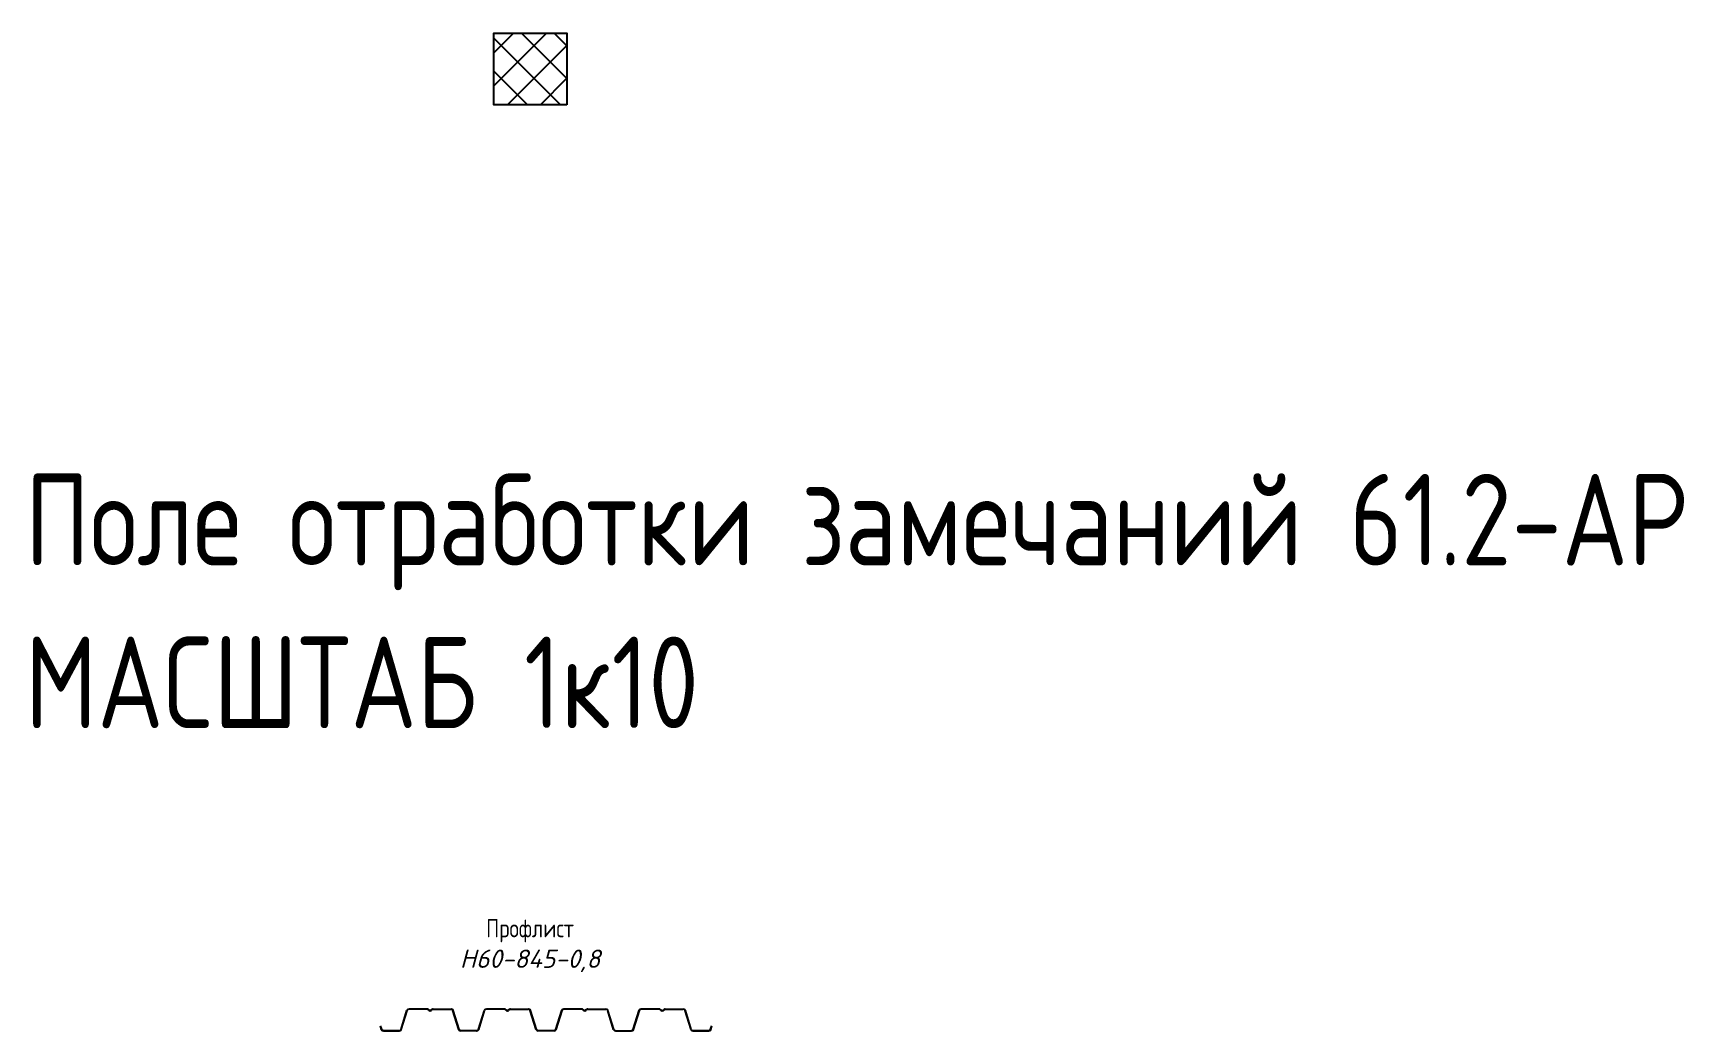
# Model space of a CAD drawing. Header units: millimetres. Extents: x -3689 to 2833879, y -661599 to -635850.
# Drawn here: x 2692934 to 2697445, y -655418 to -652691 of the extents above; entities that cross this region are included whole.
import ezdxf

# ---------------------------------------------------------------- set-up
doc = ezdxf.new("R2010")
doc.units = ezdxf.units.MM
doc.layers.get('Defpoints').update_dxf_attribs({"color": 4})
doc.layers.add('Штриховка', color=54, linetype='Continuous')
doc.styles.add('ГОСТ 2.304', font='CS_Gost2304.shx')

msp = doc.modelspace()

# ---------------------------------------------------------------- texts
at = {"layer": 'Defpoints', "attachment_point": 1, "style": 'ГОСТ 2.304'}
for s, width, insert, char_height in [('Поле отработки замечаний 61.2-АР', 7613.2476, (2692911.13, -653896.1), 250), ('МАСШТАБ 1к10', 7613.2476, (2692911.13, -654340.69), 250), ('\\pxqc;Профлист \\P{\\fISOCPEUR|b0|i1|c204|p34;Н60-845-0,8}', 2816.0271, (2692883.81, -655112.41), 50)]:
    msp.add_mtext_dynamic_manual_height_columns(s, width=width, gutter_width=75, heights=[0], dxfattribs=dict(at, insert=insert, char_height=char_height))

# ---------------------------------------------------------------- blocks, each defined once
blk = doc.blocks.new('*U432')
at = {"ltscale": 5}
h = blk.add_hatch(dxfattribs=at)
h.set_pattern_fill('ANSI37', color=256, scale=2)
h.set_pattern_definition([(45, (-80.378, 0), (-4.49013, 4.49013), []), (135, (-80.378, 0), (-4.49013, -4.49013), [])])
h.paths.add_polyline_path([(0, 0), (0, 20), (19.62, 20), (19.62, 0)])
blk.add_lwpolyline([(0, 0), (0, 20), (19.62, 20), (19.62, 0)], close=True, dxfattribs=at)

# ---------------------------------------------------------------- linework, layer by layer
for p, q in [((2693939.19, -655413.87), (2693955.51, -655362.22)), ((2693939.95, -655414.12), (2693956.27, -655362.46)), ((2694010.6, -655358.17), (2693961.04, -655358.17)), ((2694010.6, -655358.97), (2693961.04, -655358.97)), ((2694012.78, -655359.73), (2694015.92, -655362.23)), ((2694013.28, -655359.1), (2694016.42, -655361.61)), ((2694023.92, -655359.1), (2694020.78, -655361.61)), ((2694024.42, -655359.73), (2694021.28, -655362.23)), ((2694026.6, -655358.17), (2694076.17, -655358.17)), ((2694026.6, -655358.97), (2694076.17, -655358.97)), ((2694097.25, -655414.12), (2694080.93, -655362.46)), ((2694098.02, -655413.87), (2694081.7, -655362.22)), ((2694150.68, -655413.87), (2694167, -655362.22)), ((2694151.45, -655414.12), (2694167.76, -655362.46)), ((2694222.1, -655358.17), (2694172.53, -655358.17)), ((2694222.1, -655358.97), (2694172.53, -655358.97)), ((2694224.28, -655359.73), (2694227.42, -655362.23)), ((2694224.78, -655359.1), (2694227.92, -655361.61)), ((2694235.42, -655359.1), (2694232.28, -655361.61)), ((2694235.92, -655359.73), (2694232.78, -655362.23)), ((2694238.1, -655358.17), (2694287.66, -655358.17)), ((2694238.1, -655358.97), (2694287.66, -655358.97)), ((2694308.75, -655414.12), (2694292.43, -655362.46)), ((2694309.51, -655413.87), (2694293.19, -655362.22)), ((2694362.18, -655413.87), (2694378.5, -655362.22)), ((2694362.94, -655414.12), (2694379.26, -655362.46)), ((2694433.59, -655358.17), (2694384.03, -655358.17)), ((2694433.59, -655358.97), (2694384.03, -655358.97)), ((2694435.77, -655359.73), (2694438.91, -655362.23)), ((2694436.27, -655359.1), (2694439.41, -655361.61)), ((2694446.91, -655359.1), (2694443.77, -655361.61)), ((2694447.41, -655359.73), (2694444.27, -655362.23)), ((2694449.59, -655358.17), (2694499.16, -655358.17)), ((2694449.59, -655358.97), (2694499.16, -655358.97)), ((2694520.25, -655414.12), (2694503.93, -655362.46)), ((2694521.01, -655413.87), (2694504.69, -655362.22)), ((2694573.67, -655413.87), (2694589.99, -655362.22)), ((2694574.44, -655414.12), (2694590.76, -655362.46)), ((2694645.09, -655358.17), (2694595.52, -655358.17)), ((2694645.09, -655358.97), (2694595.52, -655358.97)), ((2694647.27, -655359.73), (2694650.41, -655362.23)), ((2694647.77, -655359.1), (2694650.91, -655361.61)), ((2694658.41, -655359.1), (2694655.27, -655361.61)), ((2694658.91, -655359.73), (2694655.77, -655362.23)), ((2694661.09, -655358.17), (2694710.65, -655358.17)), ((2694661.09, -655358.97), (2694710.65, -655358.97)), ((2694731.74, -655414.12), (2694715.42, -655362.46)), ((2694732.5, -655413.87), (2694716.19, -655362.22)), ((2693883.45, -655404.17), (2693882.69, -655404.41)), ((2693885.76, -655414.12), (2693882.69, -655404.41)), ((2693886.52, -655413.87), (2693883.45, -655404.17)), ((2693934.42, -655417.37), (2693891.29, -655417.37)), ((2693891.29, -655418.17), (2693934.42, -655418.17)), ((2694145.91, -655417.37), (2694102.78, -655417.37)), ((2694145.91, -655418.17), (2694102.78, -655418.17)), ((2694357.41, -655417.37), (2694314.28, -655417.37)), ((2694357.41, -655418.17), (2694314.28, -655418.17)), ((2694525.78, -655417.37), (2694568.91, -655417.37)), ((2694525.78, -655418.17), (2694568.91, -655418.17)), ((2694737.27, -655417.37), (2694780.4, -655417.37)), ((2694780.4, -655418.17), (2694737.27, -655418.17)), ((2694785.17, -655413.87), (2694788.24, -655404.17)), ((2694785.93, -655414.12), (2694789, -655404.41)), ((2694788.24, -655404.17), (2694789, -655404.41))]:
    msp.add_line(p, q)
for centre, radius, start, end in [((2693961.04, -655363.97), 5.8, 90, 162.4669), ((2693961.04, -655363.97), 5, 90, 162.4669), ((2694010.6, -655362.47), 4.3, 51.46444, 90), ((2694010.6, -655362.47), 3.5, 51.46444, 90), ((2694018.6, -655358.87), 4.3, 231.46444, 308.53556), ((2694018.6, -655358.87), 3.5, 231.46444, 308.53556), ((2694026.6, -655362.47), 4.3, 90, 128.53556), ((2694026.6, -655362.47), 3.5, 90, 128.53556), ((2694076.17, -655363.97), 5.8, 17.5331, 90), ((2694076.17, -655363.97), 5, 17.5331, 90), ((2694172.53, -655363.97), 5.8, 90, 162.4669), ((2694172.53, -655363.97), 5, 90, 162.4669), ((2694222.1, -655362.47), 4.3, 51.46444, 90), ((2694222.1, -655362.47), 3.5, 51.46444, 90), ((2694230.1, -655358.87), 4.3, 231.46444, 308.53556), ((2694230.1, -655358.87), 3.5, 231.46444, 308.53556), ((2694238.1, -655362.47), 4.3, 90, 128.53556), ((2694238.1, -655362.47), 3.5, 90, 128.53556), ((2694287.66, -655363.97), 5.8, 17.5331, 90), ((2694287.66, -655363.97), 5, 17.5331, 90), ((2694384.03, -655363.97), 5.8, 90, 162.4669), ((2694384.03, -655363.97), 5, 90, 162.4669), ((2694433.59, -655362.47), 4.3, 51.46444, 90), ((2694433.59, -655362.47), 3.5, 51.46444, 90), ((2694441.59, -655358.87), 4.3, 231.46444, 308.53556), ((2694441.59, -655358.87), 3.5, 231.46444, 308.53556), ((2694449.59, -655362.47), 4.3, 90, 128.53556), ((2694449.59, -655362.47), 3.5, 90, 128.53556), ((2694499.16, -655363.97), 5.8, 17.5331, 90), ((2694499.16, -655363.97), 5, 17.5331, 90), ((2694595.52, -655363.97), 5.8, 90, 162.4669), ((2694595.52, -655363.97), 5, 90, 162.4669), ((2694645.09, -655362.47), 4.3, 51.46444, 90), ((2694645.09, -655362.47), 3.5, 51.46444, 90), ((2694653.09, -655358.87), 4.3, 231.46444, 308.53556), ((2694653.09, -655358.87), 3.5, 231.46444, 308.53556), ((2694661.09, -655362.47), 4.3, 90, 128.53556), ((2694661.09, -655362.47), 3.5, 90, 128.53556), ((2694710.65, -655363.97), 5.8, 17.5331, 90), ((2694710.65, -655363.97), 5, 17.5331, 90), ((2693891.29, -655412.37), 5.8, 197.5331, 270), ((2693891.29, -655412.37), 5, 197.5331, 270), ((2693934.42, -655412.37), 5, 270, 342.4669), ((2693934.42, -655412.37), 5.8, 270, 342.4669), ((2694102.78, -655412.37), 5.8, 197.5331, 270), ((2694102.78, -655412.37), 5, 197.5331, 270), ((2694145.91, -655412.37), 5, 270, 342.4669), ((2694145.91, -655412.37), 5.8, 270, 342.4669), ((2694314.28, -655412.37), 5.8, 197.5331, 270), ((2694314.28, -655412.37), 5, 197.5331, 270), ((2694357.41, -655412.37), 5, 270, 342.4669), ((2694357.41, -655412.37), 5.8, 270, 342.4669), ((2694525.78, -655412.37), 5.8, 197.5331, 270), ((2694525.78, -655412.37), 5, 197.5331, 270), ((2694568.91, -655412.37), 5, 270, 342.4669), ((2694568.91, -655412.37), 5.8, 270, 342.4669), ((2694737.27, -655412.37), 5.8, 197.5331, 270), ((2694737.27, -655412.37), 5, 197.5331, 270), ((2694780.4, -655412.37), 5, 270, 342.4669), ((2694780.4, -655412.37), 5.8, 270, 342.4669)]:
    msp.add_arc(centre, radius, start, end)

# ---------------------------------------------------------------- block references
at = {"layer": 'Штриховка', "ltscale": 5, "xscale": 10, "yscale": 10, "zscale": 10, "rotation": 89.99999999999999}
msp.add_blockref('*U432', (2694392.77, -652887.69), dxfattribs=at)

msp.set_redraw_order([(e.dxf.handle, doc.entitydb.next_handle()) for e in msp.query("TEXT MTEXT ATTDEF DIMENSION ARC_DIMENSION")])  # texts and dimensions are drawn at this point

doc.saveas('drawing.dxf')
